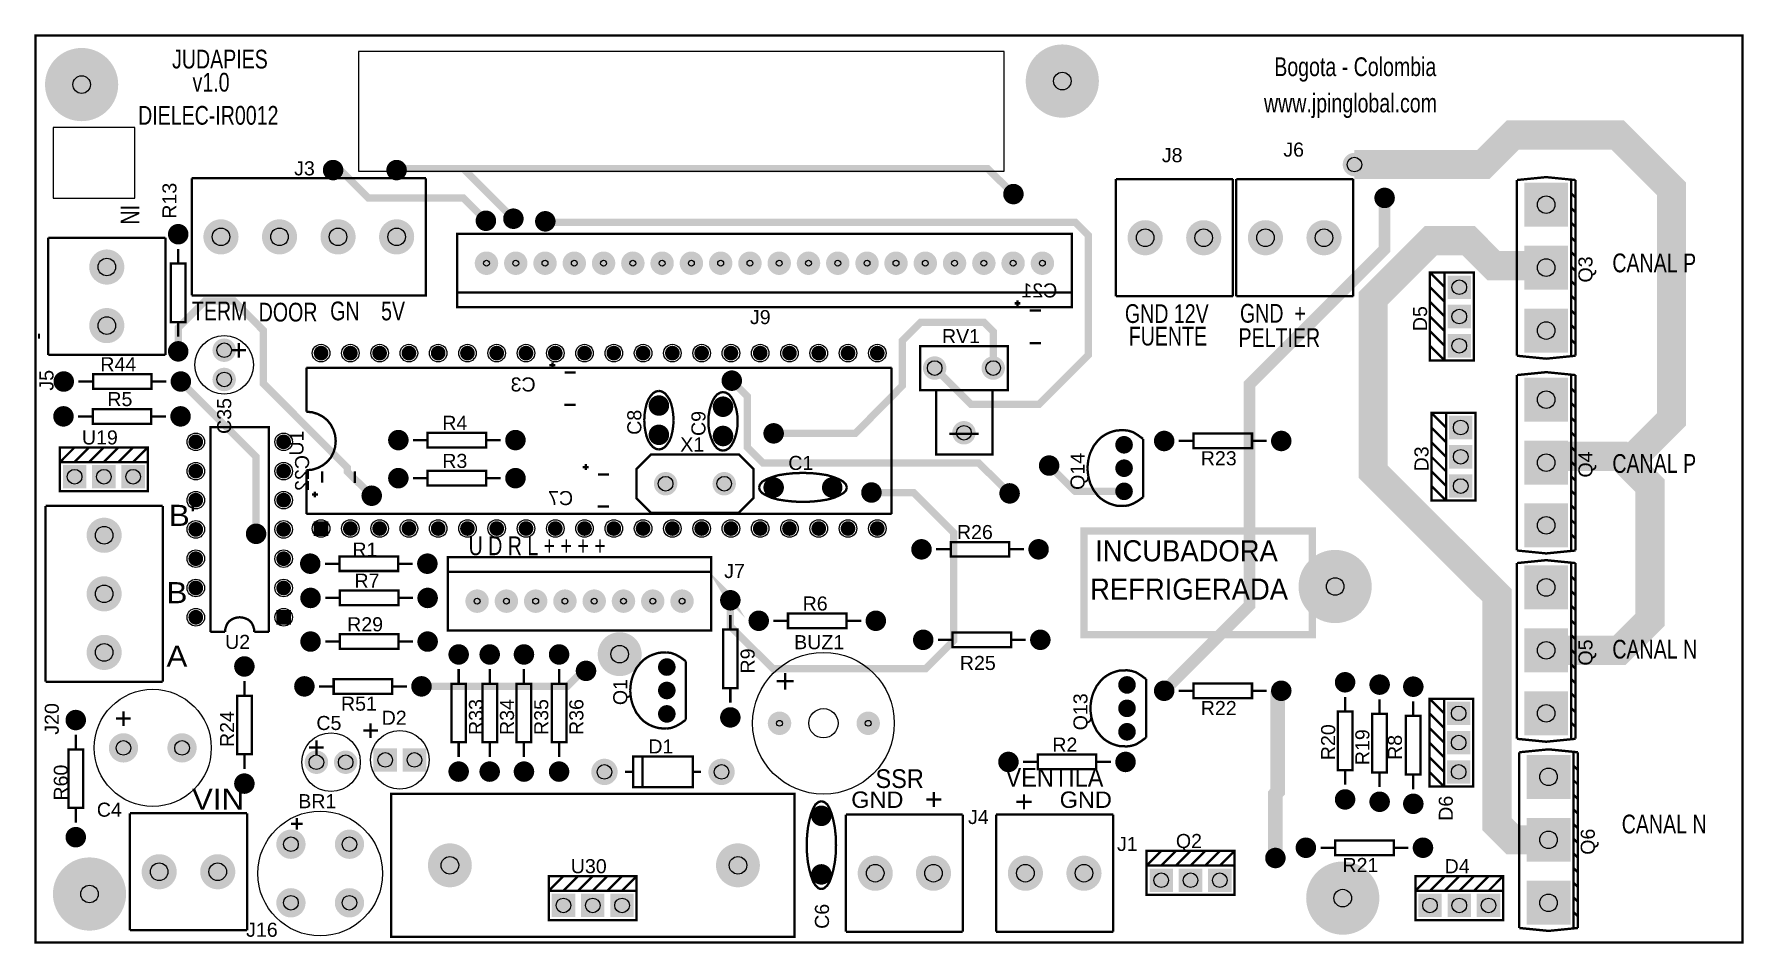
# Model space of a CAD drawing. Extents: x -2.91 to 2.93, y -1.55 to 1.55.
import ezdxf

# ---------------------------------------------------------------- set-up
doc = ezdxf.new("R2010")
doc.units = 0
doc.layers.get('0').update_dxf_attribs({"linetype": 'CONTINUOUS'})

msp = doc.modelspace()

# ---------------------------------------------------------------- texts
at = {"layer": '12632256'}
for s, height, width, p in [('JUDAPIES', 0.064, 0.78125, (-2.441, 1.436)), ('Bogota - Colombia', 0.064, 0.78125, (1.324, 1.41)), ('v1.0', 0.064, 0.78125, (-2.371, 1.357)), ('www.jpinglobal.com', 0.064, 0.78125, (1.289, 1.286)), ('DIELEC-IR0012', 0.064, 0.78125, (-2.557, 1.244)), ('J6', 0.048, 1.041667, (1.355, 1.135)), ('J3', 0.048, 1.041667, (-2.024, 1.071)), ('J8', 0.048, 1.041667, (0.94, 1.116)), ('CANAL P', 0.064, 0.78125, (2.479, 0.74)), ('TERM', 0.064, 0.78125, (-2.373, 0.576)), ('DOOR', 0.064, 0.78125, (-2.145, 0.572)), ('GN', 0.064, 0.78125, (-1.901, 0.576)), ('5V', 0.064, 0.78125, (-1.727, 0.576)), ('J9', 0.048, 1.041667, (-0.467, 0.563)), ('GND 12V', 0.064, 0.78125, (0.814, 0.567)), ('GND  +', 0.064, 0.78125, (1.207, 0.568)), ('RV1', 0.048, 1.041667, (0.189, 0.498)), ('FUENTE', 0.064, 0.78125, (0.827, 0.49)), ('PELTIER', 0.064, 0.78125, (1.202, 0.485)), ('R44', 0.048, 1.041667, (-2.686, 0.402)), ('R5', 0.048, 1.041667, (-2.662, 0.283)), ('R4', 0.048, 1.041667, (-1.518, 0.202)), ('U19', 0.048, 1.041667, (-2.749, 0.152)), ('X1', 0.048, 1.041667, (-0.705, 0.128)), ('R3', 0.048, 1.041667, (-1.518, 0.072)), ('R23', 0.048, 1.041667, (1.073, 0.081)), ('CANAL P', 0.064, 0.78125, (2.479, 0.055)), ('C1', 0.048, 1.041667, (-0.336, 0.065)), ("B'", 0.072, 1.111111, (-2.452, -0.126)), ('U D R L + + + +', 0.064, 0.78125, (-1.428, -0.226)), ('R26', 0.048, 1.041667, (0.24, -0.171)), ('INCUBADORA', 0.072, 0.972222, (0.712, -0.247)), ('R1', 0.048, 1.041667, (-1.825, -0.231)), ('R7', 0.048, 1.041667, (-1.818, -0.337)), ('J7', 0.048, 1.041667, (-0.555, -0.304)), ('B', 0.072, 1.111111, (-2.46, -0.39)), ('REFRIGERADA', 0.072, 0.972222, (0.695, -0.378)), ('R6', 0.048, 1.041667, (-0.287, -0.415)), ('R29', 0.048, 1.041667, (-1.843, -0.486)), ('U2', 0.048, 1.041667, (-2.26, -0.546)), ('BUZ1', 0.048, 1.041667, (-0.316, -0.547)), ('CANAL N', 0.064, 0.78125, (2.479, -0.579)), ('A', 0.072, 1.111111, (-2.46, -0.607)), ('R25', 0.048, 1.041667, (0.25, -0.618)), ('+', 0.08, 1.125, (-0.382, -0.695)), ('R51', 0.048, 1.041667, (-1.864, -0.757)), ('D2', 0.048, 1.041667, (-1.725, -0.805)), ('R22', 0.048, 1.041667, (1.073, -0.772)), ('C5', 0.048, 1.041667, (-1.948, -0.823)), ('D1', 0.048, 1.041667, (-0.814, -0.903)), ('R2', 0.048, 1.041667, (0.566, -0.897)), ('SSR', 0.064, 0.9375, (-0.038, -1.021)), ('VENTILA', 0.064, 0.9375, (0.406, -1.017)), ('VIN', 0.072, 1.111111, (-2.373, -1.095)), ('BR1', 0.048, 1.041667, (-2.01, -1.09)), ('GND', 0.056, 1.071429, (-0.121, -1.089)), ('+', 0.072, 1.111111, (0.13, -1.095)), ('+', 0.072, 1.111111, (0.438, -1.103)), ('GND', 0.056, 1.071429, (0.591, -1.089)), ('C4', 0.048, 1.041667, (-2.698, -1.119)), ('J4', 0.048, 1.041667, (0.278, -1.144)), ('CANAL N', 0.064, 0.78125, (2.511, -1.176)), ('J1', 0.048, 1.041667, (0.787, -1.236)), ('Q2', 0.048, 1.041667, (0.988, -1.226)), ('U30', 0.048, 1.041667, (-1.079, -1.312)), ('R21', 0.048, 1.041667, (1.557, -1.308)), ('D4', 0.048, 1.041667, (1.906, -1.312)), ('J16', 0.048, 1.041667, (-2.188, -1.529))]:
    msp.add_text(s, height=height, dxfattribs=dict(at, width=width)).set_placement(p)
for s, height, rotation, width, p in [('R13', 0.048, 90, 1.041667, (-2.426, 0.923)), ('IN', 0.064, -90, 0.78125, (-2.617, 0.97)), ('Q3', 0.048, 90, 1.041667, (2.411, 0.705)), ('D5', 0.048, 90, 1.041667, (1.846, 0.539)), ('-', 0.064, -90, 0.78125, (-2.92, 0.533)), ('J5', 0.048, 90, 1.041667, (-2.846, 0.336)), ('C35', 0.048, 90, 1.041667, (-2.239, 0.188)), ('C8', 0.048, 90, 1.041667, (-0.838, 0.185)), ('C9', 0.048, 90, 1.041667, (-0.619, 0.181)), ('U1', 0.048, 90, 1.041667, (-1.992, 0.114)), ('Q14', 0.048, 90, 1.041667, (0.676, -0.003)), ('D3', 0.048, 90, 1.041667, (1.851, 0.06)), ('Q4', 0.048, 90, 1.041667, (2.411, 0.039)), ('Q5', 0.048, 90, 1.041667, (2.411, -0.603)), ('R9', 0.048, 90, 1.041667, (-0.451, -0.63)), ('Q1', 0.048, 90, 1.041667, (-0.886, -0.738)), ('Q13', 0.048, 90, 1.041667, (0.686, -0.824)), ('J20', 0.048, 90, 1.041667, (-2.828, -0.839)), ('R33', 0.048, 90, 1.041667, (-1.379, -0.84)), ('R34', 0.048, 90, 1.041667, (-1.273, -0.84)), ('R35', 0.048, 90, 1.041667, (-1.156, -0.84)), ('R36', 0.048, 90, 1.041667, (-1.036, -0.84)), ('R24', 0.048, 90, 1.041667, (-2.229, -0.881)), ('R20', 0.048, 90, 1.041667, (1.532, -0.926)), ('R19', 0.048, 90, 1.041667, (1.649, -0.943)), ('R8', 0.048, 90, 1.041667, (1.76, -0.925)), ('R60', 0.048, 90, 1.041667, (-2.797, -1.064)), ('D6', 0.048, 90, 1.041667, (1.934, -1.133)), ('Q6', 0.048, 90, 1.041667, (2.419, -1.249)), ('C6', 0.048, 90, 1.041667, (-0.197, -1.502))]:
    msp.add_text(s, height=height, rotation=rotation, dxfattribs=dict(at, width=width)).set_placement(p)
at = {"layer": '12632256', "text_generation_flag": 2, "width": 1.041667}
for s, p in [('C21', (0.583, 0.654)), ('C3', (-1.199, 0.333)), ('C7', (-1.071, -0.055))]:
    msp.add_text(s, height=0.048, dxfattribs=at).set_placement(p)
msp.add_text('C22', height=0.048, rotation=90, dxfattribs=at).set_placement((-1.973, 0.116))

# ---------------------------------------------------------------- blocks, each defined once
blk = doc.blocks.new('EPAD')
at = {"const_width": 0.5}
blk.add_lwpolyline([(-0.25, 0, 1), (0.25, 0, 1)], format="xyb", close=True, dxfattribs=at)
blk = doc.blocks.new('RPAD')
blk.add_trace([(-0.5, -0.5), (-0.5, 0.5), (0.5, -0.5), (0.5, 0.5)])

# ---------------------------------------------------------------- linework, layer by layer
for points, const_width in [([(-2.908, -1.549), (2.924, -1.549), (2.924, 1.549), (-2.908, 1.549), (-2.908, -1.549)], 0.008), ([(1.598, 1.108), (2.038, 1.108), (2.139, 1.209), (2.497, 1.209), (2.681, 1.025), (2.681, 0.238), (2.531, 0.088)], 0.1), ([(-1.369, 0.916), (-1.446, 0.994), (-1.771, 0.994), (-1.877, 1.1), (-1.891, 1.1), (-1.891, 1.089)], 0.025), ([(-2.374, 1.061), (-2.374, 0.661)], 0.008), ([(-1.574, 1.061), (-1.574, 0.661), (-2.374, 0.661)], 0.008), ([(-2.374, 1.061), (-1.574, 1.061)], 0.008), ([(-1.275, 0.923), (-1.446, 1.094), (-1.674, 1.094), (-1.674, 1.089)], 0.025), ([(-1.446, 1.094), (0.345, 1.094), (0.433, 1.007)], 0.025), ([(0.783, 0.658), (0.783, 1.058)], 0.008), ([(1.183, 1.058), (0.783, 1.058)], 0.008), ([(1.183, 0.658), (1.183, 1.058)], 0.008), ([(1.194, 1.058), (1.194, 0.658)], 0.008), ([(1.194, 1.058), (1.594, 1.058)], 0.008), ([(1.594, 1.058), (1.594, 0.658)], 0.008), ([(2.153, 1.055), (2.253, 1.065), (2.353, 1.055)], 0.008), ([(2.153, 0.455), (2.153, 1.055)], 0.008), ([(2.338, 1.055), (2.338, 0.455)], 0.008), ([(2.353, 1.055), (2.353, 0.455)], 0.008), ([(0.948, -0.689), (1.239, -0.398), (1.239, 0.357), (1.701, 0.819), (1.701, 0.994)], 0.04), ([(2.338, 1.01), (2.353, 0.995)], 0.008), ([(2.338, 0.96), (2.353, 0.945)], 0.008), ([(2.338, 0.96), (2.353, 0.945)], 0.008), ([(0.164, 0.413), (0.288, 0.289), (0.52, 0.289), (0.689, 0.458), (0.689, 0.866), (0.644, 0.911), (-1.163, 0.911), (-1.166, 0.914)], 0.025), ([(2.261, -1.198), (2.138, -1.198), (2.085, -1.145), (2.085, -0.363), (1.662, 0.059), (1.662, 0.651), (1.859, 0.848), (1.988, 0.848), (2.073, 0.763), (2.247, 0.763), (2.253, 0.756)], 0.1), ([(2.338, 0.91), (2.353, 0.895)], 0.008), ([(2.338, 0.91), (2.353, 0.895)], 0.008), ([(-2.864, 0.858), (-2.464, 0.858)], 0.008), ([(-2.864, 0.458), (-2.864, 0.858)], 0.008), ([(-2.464, 0.458), (-2.464, 0.858)], 0.008), ([(-2.42, 0.77), (-2.42, 0.82)], 0.008), ([(-1.467, 0.621), (0.632, 0.621), (0.632, 0.871), (-1.467, 0.871), (-1.467, 0.621)], 0.008), ([(2.338, 0.86), (2.353, 0.845)], 0.008), ([(2.338, 0.86), (2.353, 0.845)], 0.008), ([(-2.445, 0.57), (-2.395, 0.57), (-2.395, 0.77), (-2.445, 0.77), (-2.445, 0.57)], 0.008), ([(2.338, 0.81), (2.353, 0.795)], 0.008), ([(2.338, 0.81), (2.353, 0.795)], 0.008), ([(2.338, 0.76), (2.353, 0.745)], 0.008), ([(2.338, 0.76), (2.353, 0.745)], 0.008), ([(1.906, 0.439), (2.006, 0.439), (2.006, 0.739), (1.906, 0.739), (1.906, 0.439), (1.856, 0.439), (1.856, 0.739), (1.906, 0.739)], 0.008), ([(1.906, 0.689), (1.856, 0.739)], 0.008), ([(2.338, 0.71), (2.353, 0.695)], 0.008), ([(2.338, 0.71), (2.353, 0.695)], 0.008), ([(-2.42, 0.47), (-2.42, 0.55), (-2.328, 0.642), (-2.23, 0.642), (-2.129, 0.541), (-2.129, 0.36), (-1.842, 0.073), (-1.842, 0.059), (-1.759, -0.023)], 0.025), ([(0.632, 0.671), (-1.467, 0.671)], 0.008), ([(0.447, 0.624), (0.447, 0.644)], 0.008), ([(1.183, 0.658), (0.783, 0.658)], 0.008), ([(1.194, 0.658), (1.594, 0.658)], 0.008), ([(1.906, 0.639), (1.856, 0.689)], 0.008), ([(1.906, 0.589), (1.856, 0.639)], 0.008), ([(2.338, 0.66), (2.353, 0.645)], 0.008), ([(2.338, 0.66), (2.353, 0.645)], 0.008), ([(0.457, 0.634), (0.437, 0.634)], 0.008), ([(0.527, 0.609), (0.489, 0.609)], 0.008), ([(1.906, 0.539), (1.856, 0.589)], 0.008), ([(2.338, 0.61), (2.353, 0.595)], 0.008), ([(2.338, 0.61), (2.353, 0.595)], 0.008), ([(-2.42, 0.52), (-2.42, 0.57)], 0.008), ([(-0.386, 0.19), (-0.107, 0.19), (0.054, 0.353), (0.054, 0.507), (0.116, 0.569), (0.333, 0.569), (0.364, 0.538), (0.364, 0.413)], 0.025), ([(1.906, 0.489), (1.856, 0.539)], 0.008), ([(2.338, 0.56), (2.353, 0.545)], 0.008), ([(2.338, 0.56), (2.353, 0.545)], 0.008), ([(-2.188, 0.474), (-2.238, 0.474)], 0.008), ([(-2.213, 0.499), (-2.213, 0.449)], 0.008), ([(0.114, 0.338), (0.414, 0.338), (0.414, 0.488), (0.114, 0.488), (0.114, 0.338)], 0.008), ([(0.527, 0.498), (0.488, 0.498)], 0.008), ([(1.906, 0.439), (1.856, 0.489)], 0.008), ([(2.338, 0.51), (2.353, 0.495)], 0.008), ([(-2.864, 0.458), (-2.464, 0.458)], 0.008), ([(-1.982, 0.264), (-1.982, 0.414)], 0.008), ([(-1.982, 0.414), (0.017, 0.414)], 0.008), ([(-1.132, 0.423), (-1.152, 0.423)], 0.008), ([(-1.142, 0.413), (-1.142, 0.433)], 0.008), ([(0.017, 0.414), (0.017, -0.085)], 0.008), ([(2.153, 0.455), (2.253, 0.445), (2.353, 0.455)], 0.008), ([(-2.761, 0.367), (-2.711, 0.367)], 0.008), ([(-2.711, 0.342), (-2.511, 0.342), (-2.511, 0.392), (-2.711, 0.392), (-2.711, 0.342)], 0.008), ([(-2.511, 0.367), (-2.461, 0.367)], 0.008), ([(-2.411, 0.367), (-2.154, 0.11), (-2.154, -0.153)], 0.025), ([(-1.062, 0.398), (-1.1, 0.398)], 0.008), ([(0.42, -0.015), (0.314, 0.089), (-0.394, 0.089), (-0.423, 0.089), (-0.476, 0.142), (-0.476, 0.317), (-0.529, 0.37)], 0.025), ([(2.153, 0.389), (2.253, 0.399), (2.353, 0.389)], 0.008), ([(2.153, -0.21), (2.153, 0.389)], 0.008), ([(2.338, 0.389), (2.338, -0.21)], 0.008), ([(2.353, 0.389), (2.353, -0.21)], 0.008), ([(-0.778, 0.335), (-0.788, 0.333), (-0.798, 0.327), (-0.806, 0.318), (-0.814, 0.306), (-0.82, 0.291), (-0.824, 0.274), (-0.827, 0.255), (-0.828, 0.235)], 0.008), ([(-0.778, 0.335), (-0.768, 0.333), (-0.758, 0.327), (-0.75, 0.318), (-0.742, 0.306), (-0.736, 0.291), (-0.732, 0.274), (-0.729, 0.255), (-0.728, 0.235)], 0.008), ([(-0.559, 0.331), (-0.569, 0.329), (-0.579, 0.323), (-0.587, 0.314), (-0.594, 0.302), (-0.6, 0.287), (-0.605, 0.27), (-0.608, 0.251), (-0.609, 0.231)], 0.008), ([(-0.559, 0.331), (-0.549, 0.329), (-0.539, 0.323), (-0.531, 0.314), (-0.524, 0.302), (-0.518, 0.287), (-0.513, 0.27), (-0.51, 0.251), (-0.509, 0.231)], 0.008), ([(0.169, 0.118), (0.362, 0.118), (0.362, 0.338), (0.169, 0.338), (0.169, 0.118)], 0.008), ([(2.338, 0.344), (2.353, 0.329)], 0.008), ([(2.338, 0.294), (2.353, 0.279)], 0.008), ([(2.338, 0.294), (2.353, 0.279)], 0.008), ([(-2.762, 0.248), (-2.712, 0.248)], 0.008), ([(-2.712, 0.223), (-2.512, 0.223), (-2.512, 0.273), (-2.712, 0.273), (-2.712, 0.223)], 0.008), ([(-2.512, 0.248), (-2.462, 0.248)], 0.008), ([(-1.882, 0.164), (-1.884, 0.184), (-1.89, 0.203), (-1.899, 0.22), (-1.911, 0.235), (-1.926, 0.247), (-1.943, 0.256), (-1.962, 0.262), (-1.982, 0.264)], 0.008), ([(-1.062, 0.287), (-1.101, 0.287)], 0.008), ([(-0.778, 0.135), (-0.788, 0.137), (-0.798, 0.143), (-0.806, 0.152), (-0.814, 0.164), (-0.82, 0.179), (-0.824, 0.196), (-0.827, 0.215), (-0.828, 0.235)], 0.008), ([(-0.778, 0.135), (-0.768, 0.137), (-0.758, 0.143), (-0.75, 0.152), (-0.742, 0.164), (-0.736, 0.179), (-0.732, 0.196), (-0.729, 0.215), (-0.728, 0.235)], 0.008), ([(-0.559, 0.131), (-0.569, 0.133), (-0.579, 0.139), (-0.587, 0.148), (-0.594, 0.16), (-0.6, 0.175), (-0.605, 0.192), (-0.608, 0.211), (-0.609, 0.231)], 0.008), ([(-0.559, 0.131), (-0.549, 0.133), (-0.539, 0.139), (-0.531, 0.148), (-0.524, 0.16), (-0.518, 0.175), (-0.513, 0.192), (-0.51, 0.211), (-0.509, 0.231)], 0.008), ([(1.911, -0.039), (2.011, -0.039), (2.011, 0.26), (1.911, 0.26), (1.911, -0.039), (1.861, -0.039), (1.861, 0.26), (1.911, 0.26)], 0.008), ([(1.911, 0.21), (1.861, 0.26)], 0.008), ([(2.338, 0.244), (2.353, 0.229)], 0.008), ([(2.338, 0.244), (2.353, 0.229)], 0.008), ([(-2.11, -0.488), (-2.11, 0.211), (-2.31, 0.211), (-2.31, -0.488)], 0.008), ([(-1.568, 0.142), (-1.368, 0.142), (-1.368, 0.192), (-1.568, 0.192), (-1.568, 0.142)], 0.008), ([(0.314, 0.188), (0.214, 0.188)], 0.008), ([(0.811, 0.201), (0.786, 0.2), (0.774, 0.197), (0.762, 0.193), (0.751, 0.188), (0.741, 0.182), (0.731, 0.175), (0.722, 0.166), (0.707, 0.147), (0.696, 0.124), (0.692, 0.112), (0.689, 0.099), (0.687, 0.085), (0.686, 0.071)], 0.008), ([(0.811, 0.201), (0.826, 0.199), (0.842, 0.194), (0.858, 0.184), (0.876, 0.171)], 0.008), ([(1.048, 0.139), (1.248, 0.139), (1.248, 0.189), (1.048, 0.189), (1.048, 0.139)], 0.008), ([(1.911, 0.16), (1.861, 0.21)], 0.008), ([(2.338, 0.194), (2.353, 0.179)], 0.008), ([(2.338, 0.194), (2.353, 0.179)], 0.008), ([(-2.824, 0.092), (-2.824, 0.142), (-2.524, 0.142), (-2.524, 0.092)], 0.008), ([(-2.824, 0.092), (-2.774, 0.142)], 0.008), ([(-2.774, 0.092), (-2.724, 0.142)], 0.008), ([(-2.724, 0.092), (-2.674, 0.142)], 0.008), ([(-2.674, 0.092), (-2.624, 0.142)], 0.008), ([(-2.624, 0.092), (-2.574, 0.142)], 0.008), ([(-2.574, 0.092), (-2.524, 0.142)], 0.008), ([(-1.882, 0.164), (-1.884, 0.143), (-1.89, 0.124), (-1.899, 0.107), (-1.911, 0.093), (-1.926, 0.081), (-1.943, 0.072), (-1.962, 0.066), (-1.982, 0.064)], 0.008), ([(-1.618, 0.167), (-1.568, 0.167)], 0.008), ([(-1.368, 0.167), (-1.318, 0.167)], 0.008), ([(-0.805, 0.118), (-0.505, 0.118), (-0.455, 0.068), (-0.455, -0.031), (-0.505, -0.081), (-0.805, -0.081), (-0.855, -0.031), (-0.855, 0.068), (-0.805, 0.118)], 0.008), ([(0.876, -0.028), (0.876, 0.171)], 0.008), ([(1.048, 0.164), (0.998, 0.164)], 0.008), ([(1.298, 0.164), (1.248, 0.164)], 0.008), ([(1.911, 0.11), (1.861, 0.16)], 0.008), ([(2.253, -0.551), (2.402, -0.551), (2.503, -0.551), (2.608, -0.446), (2.608, 0.011), (2.531, 0.088), (2.508, 0.112), (2.463, 0.112), (2.275, 0.112), (2.253, 0.09)], 0.1), ([(2.338, 0.144), (2.353, 0.129)], 0.008), ([(2.338, 0.144), (2.353, 0.129)], 0.008), ([(-2.824, -0.007), (-2.524, -0.007), (-2.524, 0.092), (-2.824, 0.092), (-2.824, -0.007)], 0.008), ([(-1.982, -0.085), (-1.982, 0.064)], 0.008), ([(-1.928, 0.06), (-1.928, 0.022)], 0.008), ([(-1.817, 0.06), (-1.817, 0.021)], 0.008), ([(-1.568, 0.012), (-1.368, 0.012), (-1.368, 0.062), (-1.568, 0.062), (-1.568, 0.012)], 0.008), ([(-1.018, 0.075), (-1.038, 0.075)], 0.008), ([(-1.028, 0.065), (-1.028, 0.085)], 0.008), ([(-0.436, 0.005), (-0.433, 0.015), (-0.425, 0.025), (-0.411, 0.033), (-0.393, 0.04), (-0.371, 0.047), (-0.345, 0.051), (-0.317, 0.054), (-0.286, 0.055)], 0.008), ([(-0.136, 0.005), (-0.139, 0.015), (-0.148, 0.025), (-0.162, 0.033), (-0.18, 0.04), (-0.202, 0.047), (-0.227, 0.051), (-0.255, 0.054), (-0.286, 0.055)], 0.008), ([(0.811, -0.008), (0.644, -0.008), (0.555, 0.08)], 0.025), ([(0.811, -0.058), (0.786, -0.057), (0.774, -0.054), (0.762, -0.05), (0.751, -0.045), (0.741, -0.039), (0.731, -0.032), (0.722, -0.024), (0.707, -0.004), (0.696, 0.018), (0.692, 0.031), (0.689, 0.044), (0.687, 0.057), (0.686, 0.071)], 0.008), ([(1.911, 0.06), (1.861, 0.11)], 0.008), ([(1.911, 0.01), (1.861, 0.06)], 0.008), ([(2.338, 0.094), (2.353, 0.079)], 0.008), ([(2.338, 0.094), (2.353, 0.079)], 0.008), ([(-1.618, 0.037), (-1.568, 0.037)], 0.008), ([(-1.368, 0.037), (-1.318, 0.037)], 0.008), ([(-0.948, 0.05), (-0.986, 0.05)], 0.008), ([(-0.052, -0.012), (0.092, -0.012), (0.229, -0.149), (0.229, -0.518), (0.146, -0.601), (0.133, -0.614), (-0.388, -0.614), (-0.534, -0.469), (-0.534, -0.372), (-0.546, -0.36), (-0.534, -0.38)], 0.025), ([(-0.436, 0.005), (-0.433, -0.005), (-0.425, -0.014), (-0.411, -0.022), (-0.393, -0.03), (-0.371, -0.036), (-0.345, -0.04), (-0.317, -0.043), (-0.286, -0.044)], 0.008), ([(-0.136, 0.005), (-0.139, -0.005), (-0.148, -0.014), (-0.162, -0.022), (-0.18, -0.03), (-0.202, -0.036), (-0.227, -0.04), (-0.255, -0.043), (-0.286, -0.044)], 0.008), ([(1.911, -0.039), (1.861, 0.01)], 0.008), ([(2.338, 0.044), (2.353, 0.029)], 0.008), ([(2.338, 0.044), (2.353, 0.029)], 0.008), ([(-2.473, -0.058), (-2.873, -0.058)], 0.008), ([(-2.873, -0.058), (-2.873, -0.658)], 0.008), ([(-2.473, -0.658), (-2.473, -0.058)], 0.008), ([(-1.943, -0.019), (-1.963, -0.019)], 0.008), ([(-1.953, -0.009), (-1.953, -0.029)], 0.008), ([(-0.948, -0.06), (-0.987, -0.06)], 0.008), ([(0.811, -0.058), (0.826, -0.056), (0.842, -0.05), (0.858, -0.041), (0.876, -0.028)], 0.008), ([(2.338, -0.005), (2.353, -0.02)], 0.008), ([(2.338, -0.005), (2.353, -0.02)], 0.008), ([(2.338, -0.055), (2.353, -0.07)], 0.008), ([(2.338, -0.055), (2.353, -0.07)], 0.008), ([(-1.982, -0.085), (0.017, -0.085)], 0.008), ([(2.338, -0.105), (2.353, -0.12)], 0.008), ([(2.338, -0.105), (2.353, -0.12)], 0.008), ([(0.674, -0.497), (1.454, -0.497), (1.454, -0.143), (0.674, -0.143), (0.674, -0.497)], 0.025), ([(2.338, -0.155), (2.353, -0.17)], 0.008), ([(-1.869, -0.28), (-1.669, -0.28), (-1.669, -0.23), (-1.869, -0.23), (-1.869, -0.28)], 0.008), ([(-1.499, -0.483), (-0.599, -0.483), (-0.599, -0.233), (-1.499, -0.233), (-1.499, -0.483)], 0.008), ([(0.219, -0.206), (0.169, -0.206)], 0.008), ([(0.219, -0.231), (0.419, -0.231), (0.419, -0.181), (0.219, -0.181), (0.219, -0.231)], 0.008), ([(0.469, -0.206), (0.419, -0.206)], 0.008), ([(2.153, -0.21), (2.253, -0.22), (2.353, -0.21)], 0.008), ([(-1.919, -0.255), (-1.869, -0.255)], 0.008), ([(-1.669, -0.255), (-1.619, -0.255)], 0.008), ([(-1.499, -0.283), (-0.599, -0.283)], 0.008), ([(2.153, -0.253), (2.253, -0.243), (2.353, -0.253)], 0.008), ([(2.153, -0.853), (2.153, -0.253)], 0.008), ([(2.338, -0.253), (2.338, -0.853)], 0.008), ([(2.353, -0.253), (2.353, -0.853)], 0.008), ([(-1.868, -0.397), (-1.668, -0.397), (-1.668, -0.347), (-1.868, -0.347), (-1.868, -0.397)], 0.008), ([(2.338, -0.298), (2.353, -0.313)], 0.008), ([(2.338, -0.348), (2.353, -0.363)], 0.008), ([(2.338, -0.348), (2.353, -0.363)], 0.008), ([(-1.918, -0.372), (-1.868, -0.372)], 0.008), ([(-1.668, -0.372), (-1.618, -0.372)], 0.008), ([(2.338, -0.398), (2.353, -0.413)], 0.008), ([(2.338, -0.398), (2.353, -0.413)], 0.008), ([(-2.21, -0.438), (-2.22, -0.439), (-2.23, -0.442), (-2.238, -0.446), (-2.246, -0.452), (-2.252, -0.459), (-2.256, -0.468), (-2.259, -0.478), (-2.26, -0.488)], 0.008), ([(-2.21, -0.438), (-2.2, -0.439), (-2.19, -0.442), (-2.181, -0.446), (-2.174, -0.452), (-2.168, -0.459), (-2.164, -0.468), (-2.161, -0.478), (-2.16, -0.488)], 0.008), ([(-0.534, -0.43), (-0.534, -0.48)], 0.008), ([(-0.387, -0.45), (-0.337, -0.45)], 0.008), ([(-0.337, -0.475), (-0.137, -0.475), (-0.137, -0.425), (-0.337, -0.425), (-0.337, -0.475)], 0.008), ([(-0.137, -0.45), (-0.087, -0.45)], 0.008), ([(2.338, -0.448), (2.353, -0.463)], 0.008), ([(2.338, -0.448), (2.353, -0.463)], 0.008), ([(-2.26, -0.488), (-2.31, -0.488)], 0.008), ([(-2.11, -0.488), (-2.16, -0.488)], 0.008), ([(-1.918, -0.521), (-1.868, -0.521)], 0.008), ([(-1.868, -0.546), (-1.668, -0.546), (-1.668, -0.496), (-1.868, -0.496), (-1.868, -0.546)], 0.008), ([(-1.668, -0.521), (-1.618, -0.521)], 0.008), ([(-0.559, -0.68), (-0.509, -0.68), (-0.509, -0.48), (-0.559, -0.48), (-0.559, -0.68)], 0.008), ([(0.175, -0.515), (0.225, -0.515)], 0.008), ([(0.225, -0.54), (0.425, -0.54), (0.425, -0.49), (0.225, -0.49), (0.225, -0.54)], 0.008), ([(0.425, -0.515), (0.475, -0.515)], 0.008), ([(2.338, -0.498), (2.353, -0.513)], 0.008), ([(2.338, -0.498), (2.353, -0.513)], 0.008), ([(-0.751, -0.558), (-0.776, -0.559), (-0.788, -0.562), (-0.8, -0.566), (-0.811, -0.571), (-0.821, -0.577), (-0.831, -0.584), (-0.84, -0.593), (-0.855, -0.612), (-0.866, -0.635), (-0.87, -0.647), (-0.873, -0.66), (-0.875, -0.674), (-0.876, -0.688)], 0.008), ([(-0.751, -0.558), (-0.736, -0.56), (-0.72, -0.566), (-0.704, -0.575), (-0.686, -0.588)], 0.008), ([(-0.686, -0.788), (-0.686, -0.588)], 0.008), ([(2.338, -0.548), (2.353, -0.563)], 0.008), ([(2.338, -0.548), (2.353, -0.563)], 0.008), ([(-1.589, -0.674), (-1.091, -0.674), (-1.038, -0.621), (-1.027, -0.621)], 0.025), ([(-1.462, -0.615), (-1.462, -0.665)], 0.008), ([(-1.356, -0.615), (-1.356, -0.665)], 0.008), ([(-1.239, -0.615), (-1.239, -0.665)], 0.008), ([(-1.119, -0.615), (-1.119, -0.665)], 0.008), ([(0.821, -0.619), (0.796, -0.62), (0.784, -0.623), (0.772, -0.627), (0.761, -0.632), (0.751, -0.638), (0.741, -0.645), (0.732, -0.654), (0.717, -0.673), (0.706, -0.696), (0.702, -0.708), (0.699, -0.721), (0.697, -0.735), (0.696, -0.749)], 0.008), ([(0.821, -0.619), (0.836, -0.621), (0.852, -0.626), (0.868, -0.636), (0.886, -0.649)], 0.008), ([(2.338, -0.598), (2.353, -0.613)], 0.008), ([(2.338, -0.598), (2.353, -0.613)], 0.008), ([(-2.473, -0.658), (-2.873, -0.658)], 0.008), ([(-2.194, -0.706), (-2.194, -0.656)], 0.008), ([(-1.889, -0.674), (-1.939, -0.674)], 0.008), ([(-1.889, -0.699), (-1.689, -0.699), (-1.689, -0.649), (-1.889, -0.649), (-1.889, -0.699)], 0.008), ([(-1.639, -0.674), (-1.689, -0.674)], 0.008), ([(-1.487, -0.865), (-1.437, -0.865), (-1.437, -0.665), (-1.487, -0.665), (-1.487, -0.865)], 0.008), ([(-1.381, -0.865), (-1.331, -0.865), (-1.331, -0.665), (-1.381, -0.665), (-1.381, -0.865)], 0.008), ([(-1.264, -0.865), (-1.214, -0.865), (-1.214, -0.665), (-1.264, -0.665), (-1.264, -0.865)], 0.008), ([(-1.144, -0.865), (-1.094, -0.865), (-1.094, -0.665), (-1.144, -0.665), (-1.144, -0.865)], 0.008), ([(-0.751, -0.818), (-0.776, -0.817), (-0.788, -0.814), (-0.8, -0.81), (-0.811, -0.805), (-0.821, -0.799), (-0.831, -0.792), (-0.84, -0.783), (-0.855, -0.764), (-0.866, -0.741), (-0.87, -0.729), (-0.873, -0.716), (-0.875, -0.702), (-0.876, -0.688)], 0.008), ([(-0.534, -0.68), (-0.534, -0.73)], 0.008), ([(0.886, -0.849), (0.886, -0.649)], 0.008), ([(1.048, -0.689), (0.998, -0.689)], 0.008), ([(1.048, -0.714), (1.248, -0.714), (1.248, -0.664), (1.048, -0.664), (1.048, -0.714)], 0.008), ([(1.298, -0.689), (1.248, -0.689)], 0.008), ([(1.328, -1.26), (1.328, -1.042), (1.336, -1.033), (1.336, -0.701), (1.348, -0.689)], 0.05), ([(2.338, -0.648), (2.353, -0.663)], 0.008), ([(2.338, -0.648), (2.353, -0.663)], 0.008), ([(2.338, -0.698), (2.353, -0.713)], 0.008), ([(2.338, -0.698), (2.353, -0.713)], 0.008), ([(-2.607, -0.759), (-2.607, -0.809)], 0.008), ([(-2.219, -0.906), (-2.169, -0.906), (-2.169, -0.706), (-2.219, -0.706), (-2.219, -0.906)], 0.008), ([(0.821, -0.879), (0.796, -0.878), (0.784, -0.875), (0.772, -0.871), (0.761, -0.866), (0.751, -0.86), (0.741, -0.853), (0.732, -0.844), (0.717, -0.825), (0.706, -0.802), (0.702, -0.79), (0.699, -0.777), (0.697, -0.763), (0.696, -0.749)], 0.008), ([(1.541, -0.96), (1.591, -0.96), (1.591, -0.76), (1.541, -0.76), (1.541, -0.96)], 0.008), ([(1.566, -0.71), (1.566, -0.76)], 0.008), ([(1.684, -0.768), (1.684, -0.718)], 0.008), ([(1.799, -0.725), (1.799, -0.775)], 0.008), ([(1.904, -1.016), (2.004, -1.016), (2.004, -0.716), (1.904, -0.716), (1.904, -1.016), (1.854, -1.016), (1.854, -0.716), (1.904, -0.716)], 0.008), ([(1.904, -0.766), (1.854, -0.716)], 0.008), ([(2.338, -0.748), (2.353, -0.763)], 0.008), ([(2.338, -0.748), (2.353, -0.763)], 0.008), ([(-2.632, -0.784), (-2.582, -0.784)], 0.008), ([(-1.763, -0.8), (-1.763, -0.85)], 0.008), ([(-0.751, -0.818), (-0.736, -0.816), (-0.72, -0.81), (-0.704, -0.801), (-0.686, -0.788)], 0.008), ([(1.659, -0.968), (1.709, -0.968), (1.709, -0.768), (1.659, -0.768), (1.659, -0.968)], 0.008), ([(1.774, -0.975), (1.824, -0.975), (1.824, -0.775), (1.774, -0.775), (1.774, -0.975)], 0.008), ([(1.904, -0.816), (1.854, -0.766)], 0.008), ([(1.904, -0.866), (1.854, -0.816)], 0.008), ([(2.338, -0.798), (2.353, -0.813)], 0.008), ([(-2.77, -0.889), (-2.77, -0.839)], 0.008), ([(-1.948, -0.858), (-1.948, -0.908)], 0.008), ([(-1.788, -0.825), (-1.738, -0.825)], 0.008), ([(-1.462, -0.865), (-1.462, -0.915)], 0.008), ([(-1.356, -0.865), (-1.356, -0.915)], 0.008), ([(-1.239, -0.865), (-1.239, -0.915)], 0.008), ([(-1.119, -0.865), (-1.119, -0.915)], 0.008), ([(0.821, -0.879), (0.836, -0.877), (0.852, -0.872), (0.868, -0.862), (0.886, -0.849)], 0.008), ([(1.904, -0.916), (1.854, -0.866)], 0.008), ([(2.153, -0.853), (2.253, -0.863), (2.353, -0.853)], 0.008), ([(-2.795, -1.089), (-2.745, -1.089), (-2.745, -0.889), (-2.795, -0.889), (-2.795, -1.089)], 0.008), ([(-2.194, -0.956), (-2.194, -0.906)], 0.008), ([(-1.973, -0.883), (-1.923, -0.883)], 0.008), ([(-0.866, -1.018), (-0.662, -1.018), (-0.662, -0.913), (-0.866, -0.913), (-0.866, -1.018)], 0.008), ([(-0.834, -0.914), (-0.834, -1.017)], 0.008), ([(0.466, -0.932), (0.516, -0.932)], 0.008), ([(0.516, -0.957), (0.716, -0.957), (0.716, -0.907), (0.516, -0.907), (0.516, -0.957)], 0.008), ([(0.716, -0.932), (0.766, -0.932)], 0.008), ([(1.904, -0.966), (1.854, -0.916)], 0.008), ([(2.161, -0.899), (2.261, -0.889), (2.361, -0.899)], 0.008), ([(2.161, -1.499), (2.161, -0.899)], 0.008), ([(2.346, -0.899), (2.346, -1.499)], 0.008), ([(2.361, -0.899), (2.361, -1.499)], 0.008), ([(-0.894, -0.966), (-0.866, -0.966)], 0.008), ([(-0.662, -0.966), (-0.634, -0.966)], 0.008), ([(1.566, -0.96), (1.566, -1.01)], 0.008), ([(1.684, -1.018), (1.684, -0.968)], 0.008), ([(1.799, -0.975), (1.799, -1.025)], 0.008), ([(1.904, -1.016), (1.854, -0.966)], 0.008), ([(2.346, -0.944), (2.361, -0.959)], 0.008), ([(2.346, -0.994), (2.361, -1.009)], 0.008), ([(2.346, -0.994), (2.361, -1.009)], 0.008), ([(-1.693, -1.529), (-0.315, -1.529), (-0.315, -1.041), (-1.693, -1.041), (-1.693, -1.529)], 0.008), ([(2.346, -1.044), (2.361, -1.059)], 0.008), ([(2.346, -1.044), (2.361, -1.059)], 0.008), ([(-2.77, -1.139), (-2.77, -1.089)], 0.008), ([(-2.585, -1.507), (-2.585, -1.107)], 0.008), ([(-2.185, -1.107), (-2.585, -1.107)], 0.008), ([(-2.185, -1.507), (-2.185, -1.107)], 0.008), ([(-0.223, -1.066), (-0.233, -1.069), (-0.243, -1.077), (-0.251, -1.091), (-0.258, -1.109), (-0.264, -1.131), (-0.269, -1.157), (-0.272, -1.185), (-0.273, -1.216)], 0.008), ([(-0.223, -1.066), (-0.213, -1.069), (-0.203, -1.077), (-0.195, -1.091), (-0.188, -1.109), (-0.182, -1.131), (-0.177, -1.157), (-0.174, -1.185), (-0.173, -1.216)], 0.008), ([(-0.139, -1.512), (-0.139, -1.112)], 0.008), ([(0.26, -1.112), (-0.139, -1.112)], 0.008), ([(0.26, -1.512), (0.26, -1.112)], 0.008), ([(0.374, -1.112), (0.374, -1.512)], 0.008), ([(0.374, -1.112), (0.774, -1.112)], 0.008), ([(0.774, -1.112), (0.774, -1.512)], 0.008), ([(2.346, -1.094), (2.361, -1.109)], 0.008), ([(2.346, -1.094), (2.361, -1.109)], 0.008), ([(-2.035, -1.143), (-1.995, -1.143)], 0.008), ([(-2.015, -1.123), (-2.015, -1.163)], 0.008), ([(2.346, -1.144), (2.361, -1.159)], 0.008), ([(2.346, -1.144), (2.361, -1.159)], 0.008), ([(-0.223, -1.366), (-0.228, -1.365), (-0.233, -1.363), (-0.243, -1.354), (-0.251, -1.341), (-0.258, -1.322), (-0.264, -1.3), (-0.269, -1.275), (-0.272, -1.247), (-0.273, -1.216)], 0.008), ([(-0.223, -1.366), (-0.218, -1.365), (-0.213, -1.363), (-0.203, -1.354), (-0.195, -1.341), (-0.188, -1.322), (-0.182, -1.3), (-0.177, -1.275), (-0.174, -1.247), (-0.173, -1.216)], 0.008), ([(1.532, -1.225), (1.482, -1.225)], 0.008), ([(1.532, -1.25), (1.732, -1.25), (1.732, -1.2), (1.532, -1.2), (1.532, -1.25)], 0.008), ([(1.782, -1.225), (1.732, -1.225)], 0.008), ([(2.346, -1.194), (2.361, -1.209)], 0.008), ([(2.346, -1.194), (2.361, -1.209)], 0.008), ([(0.888, -1.286), (0.888, -1.236), (1.188, -1.236), (1.188, -1.286)], 0.008), ([(0.888, -1.286), (0.938, -1.236)], 0.008), ([(0.888, -1.386), (1.188, -1.386), (1.188, -1.286), (0.888, -1.286), (0.888, -1.386)], 0.008), ([(0.938, -1.286), (0.988, -1.236)], 0.008), ([(0.988, -1.286), (1.038, -1.236)], 0.008), ([(1.038, -1.286), (1.088, -1.236)], 0.008), ([(1.088, -1.286), (1.138, -1.236)], 0.008), ([(1.138, -1.286), (1.188, -1.236)], 0.008), ([(2.346, -1.244), (2.361, -1.259)], 0.008), ([(2.346, -1.244), (2.361, -1.259)], 0.008), ([(-1.154, -1.372), (-1.154, -1.322), (-0.854, -1.322), (-0.854, -1.372)], 0.008), ([(-1.154, -1.372), (-1.104, -1.322)], 0.008), ([(-1.104, -1.372), (-1.054, -1.322)], 0.008), ([(-1.054, -1.372), (-1.004, -1.322)], 0.008), ([(-1.004, -1.372), (-0.954, -1.322)], 0.008), ([(-0.954, -1.372), (-0.904, -1.322)], 0.008), ([(-0.904, -1.372), (-0.854, -1.322)], 0.008), ([(1.806, -1.372), (1.806, -1.322), (2.106, -1.322), (2.106, -1.372)], 0.008), ([(1.806, -1.372), (1.856, -1.322)], 0.008), ([(1.856, -1.372), (1.906, -1.322)], 0.008), ([(1.906, -1.372), (1.956, -1.322)], 0.008), ([(1.956, -1.372), (2.006, -1.322)], 0.008), ([(2.006, -1.372), (2.056, -1.322)], 0.008), ([(2.056, -1.372), (2.106, -1.322)], 0.008), ([(2.346, -1.294), (2.361, -1.309)], 0.008), ([(2.346, -1.294), (2.361, -1.309)], 0.008), ([(2.346, -1.344), (2.361, -1.359)], 0.008), ([(2.346, -1.344), (2.361, -1.359)], 0.008), ([(-1.154, -1.472), (-0.854, -1.472), (-0.854, -1.372), (-1.154, -1.372), (-1.154, -1.472)], 0.008), ([(1.806, -1.472), (2.106, -1.472), (2.106, -1.372), (1.806, -1.372), (1.806, -1.472)], 0.008), ([(2.346, -1.394), (2.361, -1.409)], 0.008), ([(2.346, -1.394), (2.361, -1.409)], 0.008), ([(2.346, -1.444), (2.361, -1.459)], 0.008), ([(-2.185, -1.507), (-2.585, -1.507)], 0.008), ([(0.26, -1.512), (-0.139, -1.512)], 0.008), ([(0.374, -1.512), (0.774, -1.512)], 0.008), ([(2.161, -1.499), (2.261, -1.509), (2.361, -1.499)], 0.008)]:
    msp.add_lwpolyline(points, dxfattribs=dict(const_width=const_width))
for points in [[(-1.804, 1.085), (0.401, 1.085), (0.401, 1.494), (-1.804, 1.494), (-1.804, 1.085)], [(-2.847, 0.993), (-2.568, 0.993), (-2.568, 1.234), (-2.847, 1.234), (-2.847, 0.993)]]:
    msp.add_lwpolyline(points)
for centre, radius in [((-2.75, 1.381), 0.03), ((0.6, 1.393), 0.03), ((-1.891, 1.089), 0.025), ((-1.674, 1.089), 0.025), ((1.598, 1.108), 0.025), ((0.433, 1.007), 0.025), ((1.701, 0.994), 0.025), ((2.253, 0.971), 0.03), ((-1.369, 0.916), 0.025), ((-1.275, 0.923), 0.025), ((-1.166, 0.914), 0.025), ((-2.42, 0.87), 0.025), ((-2.274, 0.861), 0.03), ((-2.074, 0.861), 0.03), ((-1.874, 0.861), 0.03), ((-1.674, 0.861), 0.03), ((0.883, 0.858), 0.03), ((1.083, 0.858), 0.03), ((1.294, 0.858), 0.03), ((1.494, 0.858), 0.03), ((-2.664, 0.758), 0.03), ((-1.367, 0.771), 0.01), ((-1.267, 0.771), 0.01), ((-1.167, 0.771), 0.01), ((-1.067, 0.771), 0.01), ((-0.967, 0.771), 0.01), ((-0.867, 0.771), 0.01), ((-0.767, 0.771), 0.01), ((-0.667, 0.771), 0.01), ((-0.567, 0.771), 0.01), ((-0.467, 0.771), 0.01), ((-0.367, 0.771), 0.01), ((-0.267, 0.771), 0.01), ((-0.167, 0.771), 0.01), ((-0.067, 0.771), 0.01), ((0.032, 0.771), 0.01), ((0.132, 0.771), 0.01), ((0.232, 0.771), 0.01), ((0.332, 0.771), 0.01), ((0.432, 0.771), 0.01), ((0.532, 0.771), 0.01), ((2.253, 0.756), 0.03), ((1.956, 0.689), 0.025), ((-2.664, 0.558), 0.03), ((1.956, 0.589), 0.025), ((2.253, 0.541), 0.03), ((-2.42, 0.47), 0.025), ((-2.263, 0.474), 0.025), ((-1.932, 0.464), 0.03), ((-1.832, 0.464), 0.03), ((-1.732, 0.464), 0.03), ((-1.632, 0.464), 0.03), ((-1.532, 0.464), 0.03), ((-1.432, 0.464), 0.03), ((-1.332, 0.464), 0.03), ((-1.232, 0.464), 0.03), ((-1.132, 0.464), 0.03), ((-1.032, 0.464), 0.03), ((-0.932, 0.464), 0.03), ((-0.832, 0.464), 0.03), ((-0.732, 0.464), 0.03), ((-0.632, 0.464), 0.03), ((-0.532, 0.464), 0.03), ((-0.432, 0.464), 0.03), ((-0.332, 0.464), 0.03), ((-0.232, 0.464), 0.03), ((-0.132, 0.464), 0.03), ((-0.032, 0.464), 0.03), ((1.956, 0.489), 0.025), ((0.164, 0.413), 0.025), ((0.364, 0.413), 0.025), ((-2.811, 0.367), 0.025), ((-2.411, 0.367), 0.025), ((-2.263, 0.374), 0.025), ((-0.529, 0.37), 0.025), ((-0.778, 0.285), 0.025), ((-0.559, 0.281), 0.025), ((2.253, 0.305), 0.03), ((-2.812, 0.248), 0.025), ((-2.412, 0.248), 0.025), ((1.961, 0.21), 0.025), ((-2.36, 0.161), 0.03), ((-2.06, 0.161), 0.03), ((-1.668, 0.167), 0.025), ((-1.268, 0.167), 0.025), ((-0.778, 0.185), 0.025), ((-0.559, 0.181), 0.025), ((-0.386, 0.19), 0.025), ((0.264, 0.192), 0.025), ((0.811, 0.151), 0.025), ((0.948, 0.164), 0.025), ((1.348, 0.164), 0.025), ((1.961, 0.11), 0.025), ((2.253, 0.09), 0.03), ((-2.774, 0.042), 0.025), ((-2.674, 0.042), 0.025), ((-2.574, 0.042), 0.025), ((-2.36, 0.061), 0.03), ((-2.06, 0.061), 0.03), ((-1.668, 0.037), 0.025), ((-1.268, 0.037), 0.025), ((0.555, 0.08), 0.025), ((0.811, 0.071), 0.025), ((-1.759, -0.023), 0.025), ((-0.755, 0.018), 0.025), ((-0.555, 0.018), 0.025), ((-0.386, 0.005), 0.025), ((-0.186, 0.005), 0.025), ((-0.052, -0.012), 0.025), ((0.42, -0.015), 0.025), ((0.811, -0.008), 0.025), ((1.961, 0.01), 0.025), ((-2.36, -0.038), 0.03), ((-2.06, -0.038), 0.03), ((-2.36, -0.138), 0.03), ((-2.06, -0.138), 0.03), ((-1.932, -0.135), 0.03), ((-1.832, -0.135), 0.03), ((-1.732, -0.135), 0.03), ((-1.632, -0.135), 0.03), ((-1.532, -0.135), 0.03), ((-1.432, -0.135), 0.03), ((-1.332, -0.135), 0.03), ((-1.232, -0.135), 0.03), ((-1.132, -0.135), 0.03), ((-1.032, -0.135), 0.03), ((-0.932, -0.135), 0.03), ((-0.832, -0.135), 0.03), ((-0.732, -0.135), 0.03), ((-0.632, -0.135), 0.03), ((-0.532, -0.135), 0.03), ((-0.432, -0.135), 0.03), ((-0.332, -0.135), 0.03), ((-0.232, -0.135), 0.03), ((-0.132, -0.135), 0.03), ((-0.032, -0.135), 0.03), ((2.253, -0.124), 0.03), ((-2.673, -0.158), 0.03), ((-2.154, -0.153), 0.025), ((-2.36, -0.238), 0.03), ((-2.06, -0.238), 0.03), ((-1.969, -0.255), 0.025), ((-1.569, -0.255), 0.025), ((0.119, -0.206), 0.025), ((0.519, -0.206), 0.025), ((-2.673, -0.358), 0.03), ((-2.36, -0.338), 0.03), ((-2.06, -0.338), 0.03), ((-1.968, -0.372), 0.025), ((-1.568, -0.372), 0.025), ((1.532, -0.333), 0.03), ((2.253, -0.336), 0.03), ((-2.36, -0.438), 0.03), ((-2.06, -0.438), 0.03), ((-1.399, -0.383), 0.01), ((-1.299, -0.383), 0.01), ((-1.199, -0.383), 0.01), ((-1.099, -0.383), 0.01), ((-0.999, -0.383), 0.01), ((-0.899, -0.383), 0.01), ((-0.799, -0.383), 0.01), ((-0.699, -0.383), 0.01), ((-0.534, -0.38), 0.025), ((-0.437, -0.45), 0.025), ((-0.037, -0.45), 0.025), ((-1.968, -0.521), 0.025), ((-1.568, -0.521), 0.025), ((0.125, -0.515), 0.025), ((0.525, -0.515), 0.025), ((2.253, -0.551), 0.03), ((-2.673, -0.558), 0.03), ((-2.194, -0.606), 0.025), ((-1.462, -0.565), 0.025), ((-1.356, -0.565), 0.025), ((-1.239, -0.565), 0.025), ((-1.119, -0.565), 0.025), ((-0.912, -0.564), 0.03), ((-0.751, -0.608), 0.025), ((-1.027, -0.621), 0.025), ((1.566, -0.66), 0.025), ((-1.989, -0.674), 0.025), ((-1.589, -0.674), 0.025), ((-0.751, -0.688), 0.025), ((0.821, -0.669), 0.025), ((0.948, -0.689), 0.025), ((1.348, -0.689), 0.025), ((1.684, -0.668), 0.025), ((1.799, -0.675), 0.025), ((-0.751, -0.768), 0.025), ((-0.534, -0.78), 0.025), ((0.821, -0.749), 0.025), ((1.954, -0.766), 0.025), ((2.253, -0.766), 0.03), ((-2.77, -0.789), 0.025), ((-0.366, -0.8), 0.01), ((-0.063, -0.8), 0.01), ((0.821, -0.829), 0.025), ((-2.607, -0.884), 0.025), ((-2.407, -0.884), 0.025), ((1.954, -0.866), 0.025), ((-1.948, -0.933), 0.025), ((-1.848, -0.933), 0.025), ((-1.713, -0.925), 0.025), ((-1.613, -0.925), 0.025), ((0.416, -0.932), 0.025), ((0.816, -0.932), 0.025), ((-2.194, -1.006), 0.025), ((-1.462, -0.965), 0.025), ((-1.356, -0.965), 0.025), ((-1.239, -0.965), 0.025), ((-1.119, -0.965), 0.025), ((-0.964, -0.966), 0.025), ((-0.564, -0.966), 0.025), ((1.954, -0.966), 0.025), ((2.261, -0.983), 0.03), ((1.566, -1.06), 0.025), ((1.684, -1.068), 0.025), ((1.799, -1.075), 0.025), ((-0.223, -1.116), 0.025), ((-2.77, -1.189), 0.025), ((2.261, -1.198), 0.03), ((-2.035, -1.213), 0.025), ((-1.835, -1.213), 0.025), ((1.432, -1.225), 0.025), ((1.832, -1.225), 0.025), ((-2.485, -1.307), 0.03), ((-2.285, -1.307), 0.03), ((-1.492, -1.285), 0.03), ((-0.508, -1.285), 0.03), ((-0.039, -1.312), 0.03), ((0.16, -1.312), 0.03), ((0.474, -1.312), 0.03), ((0.674, -1.312), 0.03), ((1.328, -1.26), 0.025), ((-0.223, -1.316), 0.025), ((0.938, -1.336), 0.025), ((1.038, -1.336), 0.025), ((1.138, -1.336), 0.025), ((-2.723, -1.383), 0.03), ((-2.035, -1.413), 0.025), ((-1.835, -1.413), 0.025), ((-1.104, -1.422), 0.025), ((-1.004, -1.422), 0.025), ((-0.904, -1.422), 0.025), ((1.558, -1.397), 0.03), ((1.856, -1.422), 0.025), ((1.956, -1.422), 0.025), ((2.056, -1.422), 0.025), ((2.261, -1.413), 0.03)]:
    msp.add_circle(centre, radius)
at = {"layer": '12632256'}
for centre, radius in [((-2.263, 0.424), 0.1), ((-0.216, -0.8), 0.242), ((-2.507, -0.884), 0.2), ((-0.216, -0.8), 0.05), ((-1.898, -0.933), 0.1), ((-1.663, -0.925), 0.1), ((-1.663, -0.925), 0), ((-1.935, -1.313), 0.213)]:
    msp.add_circle(centre, radius, dxfattribs=at)

# ---------------------------------------------------------------- block references
for name, p, xscale, yscale in [('EPAD', (-2.75, 1.381), 0.25, 0.25), ('EPAD', (0.6, 1.393), 0.25, 0.25), ('EPAD', (-1.891, 1.089), 0.07, 0.07), ('EPAD', (-1.674, 1.089), 0.07, 0.07), ('EPAD', (1.598, 1.108), 0.08, 0.08), ('EPAD', (0.433, 1.007), 0.07, 0.07), ('EPAD', (1.701, 0.994), 0.07, 0.07), ('EPAD', (-1.369, 0.916), 0.07, 0.07), ('EPAD', (-1.275, 0.923), 0.07, 0.07), ('EPAD', (-1.166, 0.914), 0.07, 0.07), ('EPAD', (-2.42, 0.87), 0.07, 0.07), ('EPAD', (-2.274, 0.861), 0.12, 0.12), ('EPAD', (-2.074, 0.861), 0.12, 0.12), ('EPAD', (-1.874, 0.861), 0.12, 0.12), ('EPAD', (-1.674, 0.861), 0.12, 0.12), ('EPAD', (0.883, 0.858), 0.12, 0.12), ('EPAD', (1.083, 0.858), 0.12, 0.12), ('EPAD', (1.294, 0.858), 0.12, 0.12), ('EPAD', (1.494, 0.858), 0.12, 0.12), ('EPAD', (-2.664, 0.758), 0.12, 0.12), ('EPAD', (-1.367, 0.771), 0.08, 0.08), ('EPAD', (-1.267, 0.771), 0.08, 0.08), ('EPAD', (-1.167, 0.771), 0.08, 0.08), ('EPAD', (-1.067, 0.771), 0.08, 0.08), ('EPAD', (-0.967, 0.771), 0.08, 0.08), ('EPAD', (-0.867, 0.771), 0.08, 0.08), ('EPAD', (-0.767, 0.771), 0.08, 0.08), ('EPAD', (-0.667, 0.771), 0.08, 0.08), ('EPAD', (-0.567, 0.771), 0.08, 0.08), ('EPAD', (-0.467, 0.771), 0.08, 0.08), ('EPAD', (-0.367, 0.771), 0.08, 0.08), ('EPAD', (-0.267, 0.771), 0.08, 0.08), ('EPAD', (-0.167, 0.771), 0.08, 0.08), ('EPAD', (-0.067, 0.771), 0.08, 0.08), ('EPAD', (0.032, 0.771), 0.08, 0.08), ('EPAD', (0.132, 0.771), 0.08, 0.08), ('EPAD', (0.232, 0.771), 0.08, 0.08), ('EPAD', (0.332, 0.771), 0.08, 0.08), ('EPAD', (0.432, 0.771), 0.08, 0.08), ('EPAD', (0.532, 0.771), 0.08, 0.08), ('EPAD', (-2.664, 0.558), 0.12, 0.12), ('EPAD', (-2.42, 0.47), 0.07, 0.07), ('EPAD', (-2.263, 0.474), 0.08, 0.08), ('EPAD', (-1.932, 0.464), 0.05, 0.05), ('EPAD', (-1.832, 0.464), 0.05, 0.05), ('EPAD', (-1.732, 0.464), 0.05, 0.05), ('EPAD', (-1.632, 0.464), 0.05, 0.05), ('EPAD', (-1.532, 0.464), 0.05, 0.05), ('EPAD', (-1.432, 0.464), 0.05, 0.05), ('EPAD', (-1.332, 0.464), 0.05, 0.05), ('EPAD', (-1.232, 0.464), 0.05, 0.05), ('EPAD', (-1.132, 0.464), 0.05, 0.05), ('EPAD', (-1.032, 0.464), 0.05, 0.05), ('EPAD', (-0.932, 0.464), 0.05, 0.05), ('EPAD', (-0.832, 0.464), 0.05, 0.05), ('EPAD', (-0.732, 0.464), 0.05, 0.05), ('EPAD', (-0.632, 0.464), 0.05, 0.05), ('EPAD', (-0.532, 0.464), 0.05, 0.05), ('EPAD', (-0.432, 0.464), 0.05, 0.05), ('EPAD', (-0.332, 0.464), 0.05, 0.05), ('EPAD', (-0.232, 0.464), 0.05, 0.05), ('EPAD', (-0.132, 0.464), 0.05, 0.05), ('EPAD', (-0.032, 0.464), 0.05, 0.05), ('EPAD', (-2.263, 0.374), 0.08, 0.08), ('EPAD', (0.164, 0.413), 0.08, 0.08), ('EPAD', (0.364, 0.413), 0.08, 0.08), ('EPAD', (-2.811, 0.367), 0.07, 0.07), ('EPAD', (-2.411, 0.367), 0.07, 0.07), ('EPAD', (-0.529, 0.37), 0.07, 0.07), ('EPAD', (-0.778, 0.285), 0.07, 0.07), ('EPAD', (-0.559, 0.281), 0.07, 0.07), ('EPAD', (-2.812, 0.248), 0.07, 0.07), ('EPAD', (-2.412, 0.248), 0.07, 0.07), ('EPAD', (-2.36, 0.161), 0.05, 0.05), ('EPAD', (-2.06, 0.161), 0.05, 0.05), ('EPAD', (-1.668, 0.167), 0.07, 0.07), ('EPAD', (-1.268, 0.167), 0.07, 0.07), ('EPAD', (-0.778, 0.185), 0.07, 0.07), ('EPAD', (-0.559, 0.181), 0.07, 0.07), ('EPAD', (-0.386, 0.19), 0.07, 0.07), ('EPAD', (0.264, 0.192), 0.08, 0.08), ('EPAD', (0.811, 0.151), 0.06, 0.06), ('EPAD', (0.948, 0.164), 0.07, 0.07), ('EPAD', (1.348, 0.164), 0.07, 0.07), ('RPAD', (-2.774, 0.042), 0.08, 0.08), ('RPAD', (-2.674, 0.042), 0.08, 0.08), ('RPAD', (-2.574, 0.042), 0.08, 0.08), ('EPAD', (-2.36, 0.061), 0.05, 0.05), ('EPAD', (-2.06, 0.061), 0.05, 0.05), ('EPAD', (-1.668, 0.037), 0.07, 0.07), ('EPAD', (-1.268, 0.037), 0.07, 0.07), ('EPAD', (0.555, 0.08), 0.07, 0.07), ('EPAD', (0.811, 0.071), 0.06, 0.06), ('EPAD', (-1.759, -0.023), 0.07, 0.07), ('EPAD', (-0.755, 0.018), 0.08, 0.08), ('EPAD', (-0.555, 0.018), 0.08, 0.08), ('EPAD', (-0.386, 0.005), 0.07, 0.07), ('EPAD', (-0.186, 0.005), 0.07, 0.07), ('EPAD', (-0.052, -0.012), 0.07, 0.07), ('EPAD', (0.42, -0.015), 0.07, 0.07), ('EPAD', (0.811, -0.008), 0.06, 0.06), ('EPAD', (-2.36, -0.038), 0.05, 0.05), ('EPAD', (-2.06, -0.038), 0.05, 0.05), ('EPAD', (-2.673, -0.158), 0.12, 0.12), ('EPAD', (-2.36, -0.138), 0.05, 0.05), ('EPAD', (-2.06, -0.138), 0.05, 0.05), ('RPAD', (-1.932, -0.135), 0.05, 0.05), ('EPAD', (-1.832, -0.135), 0.05, 0.05), ('EPAD', (-1.732, -0.135), 0.05, 0.05), ('EPAD', (-1.632, -0.135), 0.05, 0.05), ('EPAD', (-1.532, -0.135), 0.05, 0.05), ('EPAD', (-1.432, -0.135), 0.05, 0.05), ('EPAD', (-1.332, -0.135), 0.05, 0.05), ('EPAD', (-1.232, -0.135), 0.05, 0.05), ('EPAD', (-1.132, -0.135), 0.05, 0.05), ('EPAD', (-1.032, -0.135), 0.05, 0.05), ('EPAD', (-0.932, -0.135), 0.05, 0.05), ('EPAD', (-0.832, -0.135), 0.05, 0.05), ('EPAD', (-0.732, -0.135), 0.05, 0.05), ('EPAD', (-0.632, -0.135), 0.05, 0.05), ('EPAD', (-0.532, -0.135), 0.05, 0.05), ('EPAD', (-0.432, -0.135), 0.05, 0.05), ('EPAD', (-0.332, -0.135), 0.05, 0.05), ('EPAD', (-0.232, -0.135), 0.05, 0.05), ('EPAD', (-0.132, -0.135), 0.05, 0.05), ('EPAD', (-0.032, -0.135), 0.05, 0.05), ('EPAD', (-2.154, -0.153), 0.07, 0.07), ('EPAD', (0.119, -0.206), 0.07, 0.07), ('EPAD', (0.519, -0.206), 0.07, 0.07), ('EPAD', (-2.36, -0.238), 0.05, 0.05), ('EPAD', (-2.06, -0.238), 0.05, 0.05), ('EPAD', (-1.969, -0.255), 0.07, 0.07), ('EPAD', (-1.569, -0.255), 0.07, 0.07), ('EPAD', (1.532, -0.333), 0.25, 0.25), ('EPAD', (-2.673, -0.358), 0.12, 0.12), ('EPAD', (-2.36, -0.338), 0.05, 0.05), ('EPAD', (-2.06, -0.338), 0.05, 0.05), ('EPAD', (-1.968, -0.372), 0.07, 0.07), ('EPAD', (-1.568, -0.372), 0.07, 0.07), ('EPAD', (-1.399, -0.383), 0.08, 0.08), ('EPAD', (-1.299, -0.383), 0.08, 0.08), ('EPAD', (-1.199, -0.383), 0.08, 0.08), ('EPAD', (-1.099, -0.383), 0.08, 0.08), ('EPAD', (-0.999, -0.383), 0.08, 0.08), ('EPAD', (-0.899, -0.383), 0.08, 0.08), ('EPAD', (-0.799, -0.383), 0.08, 0.08), ('EPAD', (-0.699, -0.383), 0.08, 0.08), ('EPAD', (-0.534, -0.38), 0.07, 0.07), ('EPAD', (-2.36, -0.438), 0.05, 0.05), ('EPAD', (-0.437, -0.45), 0.07, 0.07), ('EPAD', (-0.037, -0.45), 0.07, 0.07), ('EPAD', (-2.673, -0.558), 0.12, 0.12), ('EPAD', (-1.968, -0.521), 0.07, 0.07), ('EPAD', (-1.568, -0.521), 0.07, 0.07), ('EPAD', (-0.912, -0.564), 0.15, 0.15), ('EPAD', (0.125, -0.515), 0.07, 0.07), ('EPAD', (0.525, -0.515), 0.07, 0.07), ('EPAD', (-2.194, -0.606), 0.07, 0.07), ('EPAD', (-1.462, -0.565), 0.07, 0.07), ('EPAD', (-1.356, -0.565), 0.07, 0.07), ('EPAD', (-1.239, -0.565), 0.07, 0.07), ('EPAD', (-1.119, -0.565), 0.07, 0.07), ('EPAD', (-0.751, -0.608), 0.06, 0.06), ('EPAD', (-1.989, -0.674), 0.07, 0.07), ('EPAD', (-1.589, -0.674), 0.07, 0.07), ('EPAD', (-1.027, -0.621), 0.07, 0.07), ('EPAD', (0.821, -0.669), 0.06, 0.06), ('EPAD', (1.566, -0.66), 0.07, 0.07), ('EPAD', (1.684, -0.668), 0.07, 0.07), ('EPAD', (1.799, -0.675), 0.07, 0.07), ('EPAD', (-0.751, -0.688), 0.06, 0.06), ('EPAD', (0.948, -0.689), 0.07, 0.07), ('EPAD', (1.348, -0.689), 0.07, 0.07), ('EPAD', (-2.77, -0.789), 0.07, 0.07), ('EPAD', (-0.751, -0.768), 0.06, 0.06), ('EPAD', (-0.534, -0.78), 0.07, 0.07), ('EPAD', (0.821, -0.749), 0.06, 0.06), ('EPAD', (-0.366, -0.8), 0.08, 0.08), ('EPAD', (-0.063, -0.8), 0.08, 0.08), ('EPAD', (0.821, -0.829), 0.06, 0.06), ('EPAD', (-2.607, -0.884), 0.1, 0.1), ('EPAD', (-2.407, -0.884), 0.1, 0.1), ('EPAD', (-1.948, -0.933), 0.08, 0.08), ('EPAD', (-1.848, -0.933), 0.08, 0.08), ('RPAD', (-1.713, -0.925), 0.08, 0.08), ('RPAD', (-1.613, -0.925), 0.08, 0.08), ('EPAD', (-1.462, -0.965), 0.07, 0.07), ('EPAD', (-1.356, -0.965), 0.07, 0.07), ('EPAD', (-1.239, -0.965), 0.07, 0.07), ('EPAD', (-1.119, -0.965), 0.07, 0.07), ('EPAD', (-0.964, -0.966), 0.09, 0.09), ('EPAD', (-0.564, -0.966), 0.09, 0.09), ('EPAD', (0.416, -0.932), 0.07, 0.07), ('EPAD', (0.816, -0.932), 0.07, 0.07), ('EPAD', (-2.194, -1.006), 0.07, 0.07), ('EPAD', (1.566, -1.06), 0.07, 0.07), ('EPAD', (1.684, -1.068), 0.07, 0.07), ('EPAD', (1.799, -1.075), 0.07, 0.07), ('EPAD', (-0.223, -1.116), 0.07, 0.07), ('EPAD', (-2.77, -1.189), 0.07, 0.07), ('EPAD', (-2.035, -1.213), 0.1, 0.1), ('EPAD', (-1.835, -1.213), 0.1, 0.1), ('EPAD', (-1.492, -1.285), 0.15, 0.15), ('EPAD', (-0.508, -1.285), 0.15, 0.15), ('EPAD', (1.328, -1.26), 0.07, 0.07), ('EPAD', (1.432, -1.225), 0.07, 0.07), ('EPAD', (1.832, -1.225), 0.07, 0.07), ('EPAD', (-2.723, -1.383), 0.25, 0.25), ('EPAD', (-2.485, -1.307), 0.12, 0.12), ('EPAD', (-2.285, -1.307), 0.12, 0.12), ('EPAD', (-0.223, -1.316), 0.07, 0.07), ('EPAD', (-0.039, -1.312), 0.12, 0.12), ('EPAD', (0.16, -1.312), 0.12, 0.12), ('EPAD', (0.474, -1.312), 0.12, 0.12), ('EPAD', (0.674, -1.312), 0.12, 0.12), ('EPAD', (1.558, -1.397), 0.25, 0.25), ('RPAD', (0.938, -1.336), 0.08, 0.08), ('RPAD', (1.038, -1.336), 0.08, 0.08), ('RPAD', (1.138, -1.336), 0.08, 0.08), ('EPAD', (-2.035, -1.413), 0.1, 0.1), ('EPAD', (-1.835, -1.413), 0.1, 0.1), ('RPAD', (-1.104, -1.422), 0.08, 0.08), ('RPAD', (-1.004, -1.422), 0.08, 0.08), ('RPAD', (-0.904, -1.422), 0.08, 0.08), ('RPAD', (1.856, -1.422), 0.08, 0.08), ('RPAD', (1.956, -1.422), 0.08, 0.08), ('RPAD', (2.056, -1.422), 0.08, 0.08)]:
    msp.add_blockref(name, p, dxfattribs=dict(xscale=xscale, yscale=yscale))
for p, xscale, yscale, rotation in [((2.253, 0.971), 0.15, 0.15, -90), ((2.253, 0.756), 0.15, 0.15, -90), ((1.956, 0.689), 0.08, 0.08, 90), ((1.956, 0.589), 0.08, 0.08, 90), ((2.253, 0.541), 0.15, 0.15, -90), ((1.956, 0.489), 0.08, 0.08, 90), ((2.253, 0.305), 0.15, 0.15, -90), ((1.961, 0.21), 0.08, 0.08, 90), ((1.961, 0.11), 0.08, 0.08, 90), ((2.253, 0.09), 0.15, 0.15, -90), ((1.961, 0.01), 0.08, 0.08, 90), ((2.253, -0.124), 0.15, 0.15, -90), ((2.253, -0.336), 0.15, 0.15, -90), ((-2.06, -0.438), 0.05, 0.05, 90), ((2.253, -0.551), 0.15, 0.15, -90), ((2.253, -0.766), 0.15, 0.15, -90), ((1.954, -0.766), 0.08, 0.08, 90), ((1.954, -0.866), 0.08, 0.08, 90), ((1.954, -0.966), 0.08, 0.08, 90), ((2.261, -0.983), 0.15, 0.15, -90), ((2.261, -1.198), 0.15, 0.15, -90), ((2.261, -1.413), 0.15, 0.15, -90)]:
    msp.add_blockref('RPAD', p, dxfattribs=dict(xscale=xscale, yscale=yscale, rotation=rotation))

msp.set_redraw_order([(e.dxf.handle, doc.entitydb.next_handle()) for e in msp.query("TEXT MTEXT ATTDEF DIMENSION ARC_DIMENSION")])  # texts and dimensions are drawn at this point

doc.saveas('drawing.dxf')
